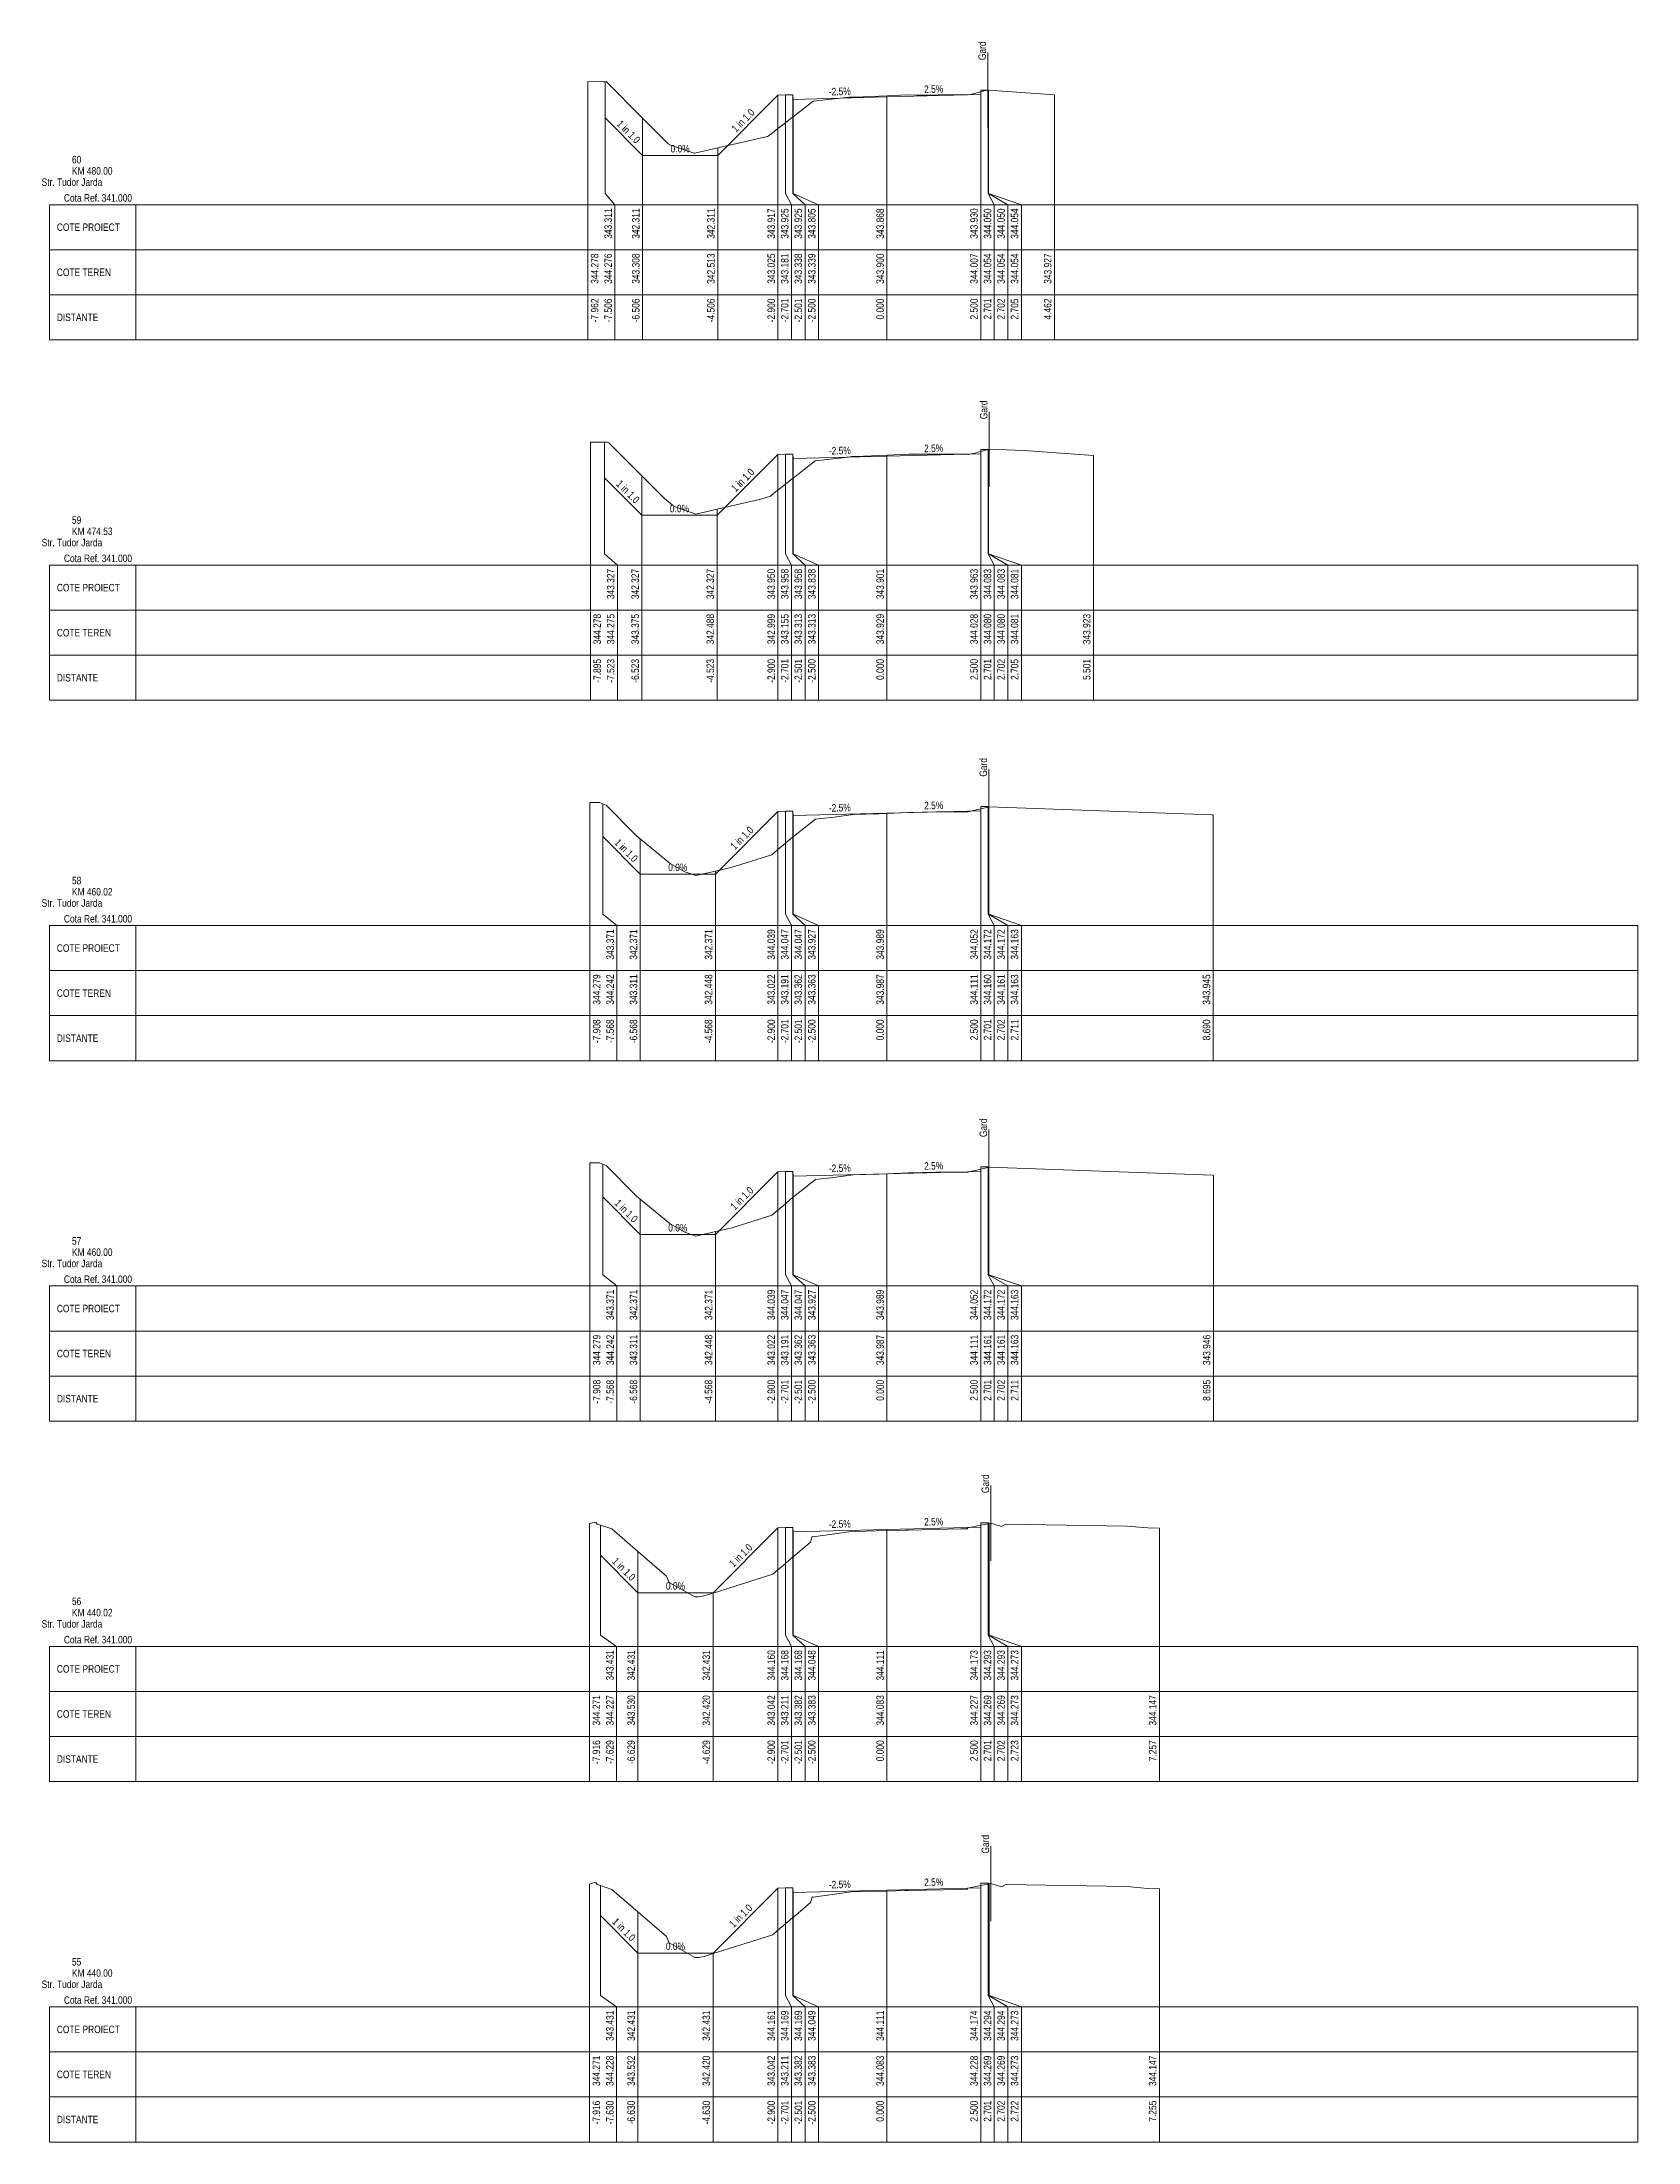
# Model space of a CAD drawing. Extents: x 1 to 634, y 0 to 594.
# Drawn here: x 0.5 to 43, y 519.4 to 575.3 of the extents above; entities that cross this region are included whole.
import ezdxf
from ezdxf.enums import TextEntityAlignment as Align

# ---------------------------------------------------------------- set-up
doc = ezdxf.new("R2010")
doc.units = 0
doc.header["$MEASUREMENT"] = 0
doc.layers.add('ARD-No Plot', color=1, linetype='Continuous', lineweight=0, plot=False)
for name, color, linetype, lineweight in [('DESIGN-TEXT', 7, 'Continuous', 0), ('EXISTING-TEXT', 7, 'Continuous', 0), ('LINES', 7, 'Continuous', 0), ('Text', 7, 'Continuous', 0), ('X-RL', 7, 'Continuous', 0), ('XPLOT-DESIGN', 5, 'Continuous', 0), ('XPLOT-EXISTING', 3, 'Continuous', 0), ('XPLOT-GRADE', 7, 'Continuous', 0), ('XPLOT-KM', 7, 'Continuous', 0), ('XPLOT-TITLE', 7, 'Continuous', 0)]:
    doc.layers.add(name, color=color, linetype=linetype, lineweight=lineweight)
doc.styles.add('$0$$0$Arial', font='arial.ttf', dxfattribs={"width": 0.8})

msp = doc.modelspace()

# ---------------------------------------------------------------- texts
at = {"layer": 'ARD-No Plot', "style": '$0$$0$Arial', "width": 0.8}
for p in [(1.3, 571.5), (1.3, 561.9), (1.3, 552.3), (1.3, 542.7), (1.3, 533.1), (1.3, 523.5)]:
    msp.add_text('Str. Tudor Jarda', height=0.2, dxfattribs=at).set_placement(p, align=Align.CENTER)
at = {"layer": 'DESIGN-TEXT', "style": '$0$$0$Arial', "width": 0.8}
for s, p in [('343.311', (15.678, 570.9)), ('342.311', (16.414, 570.9)), ('342.311', (18.414, 570.9)), ('343.917', (20.02, 570.9)), ('343.925', (20.38, 570.9)), ('343.925', (20.74, 570.9)), ('343.805', (21.1, 570.9)), ('343.868', (22.92, 570.9)), ('343.930', (25.42, 570.9)), ('344.050', (25.78, 570.9)), ('344.050', (26.14, 570.9)), ('344.054', (26.5, 570.9)), ('343.327', (15.745, 561.3)), ('342.327', (16.397, 561.3)), ('342.327', (18.397, 561.3)), ('343.950', (20.02, 561.3)), ('343.958', (20.38, 561.3)), ('343.958', (20.74, 561.3)), ('343.838', (21.1, 561.3)), ('343.901', (22.92, 561.3)), ('343.963', (25.42, 561.3)), ('344.083', (25.78, 561.3)), ('344.083', (26.14, 561.3)), ('344.081', (26.5, 561.3)), ('343.371', (15.732, 551.7)), ('342.371', (16.352, 551.7)), ('342.371', (18.352, 551.7)), ('344.039', (20.02, 551.7)), ('344.047', (20.38, 551.7)), ('344.047', (20.74, 551.7)), ('343.927', (21.1, 551.7)), ('343.989', (22.92, 551.7)), ('344.052', (25.42, 551.7)), ('344.172', (25.78, 551.7)), ('344.172', (26.14, 551.7)), ('344.163', (26.5, 551.7)), ('343.371', (15.732, 542.1)), ('342.371', (16.352, 542.1)), ('342.371', (18.352, 542.1)), ('344.039', (20.02, 542.1)), ('344.047', (20.38, 542.1)), ('344.047', (20.74, 542.1)), ('343.927', (21.1, 542.1)), ('343.989', (22.92, 542.1)), ('344.052', (25.42, 542.1)), ('344.172', (25.78, 542.1)), ('344.172', (26.14, 542.1)), ('344.163', (26.5, 542.1)), ('343.431', (15.724, 532.5)), ('342.431', (16.291, 532.5)), ('342.431', (18.291, 532.5)), ('344.160', (20.02, 532.5)), ('344.168', (20.38, 532.5)), ('344.168', (20.74, 532.5)), ('344.048', (21.1, 532.5)), ('344.111', (22.92, 532.5)), ('344.173', (25.42, 532.5)), ('344.293', (25.78, 532.5)), ('344.293', (26.14, 532.5)), ('344.273', (26.5, 532.5)), ('343.431', (15.724, 522.9)), ('342.431', (16.29, 522.9)), ('342.431', (18.29, 522.9)), ('344.161', (20.02, 522.9)), ('344.169', (20.38, 522.9)), ('344.169', (20.74, 522.9)), ('344.049', (21.1, 522.9)), ('344.111', (22.92, 522.9)), ('344.174', (25.42, 522.9)), ('344.294', (25.78, 522.9)), ('344.294', (26.14, 522.9)), ('344.273', (26.5, 522.9))]:
    msp.add_text(s, height=0.2, rotation=90, dxfattribs=at).set_placement(p, align=Align.RIGHT)
at = {"layer": 'EXISTING-TEXT', "style": '$0$$0$Arial', "width": 0.8}
for s, p in [('344.278', (15.318, 569.7)), ('344.276', (15.678, 569.7)), ('343.308', (16.414, 569.7)), ('342.513', (18.414, 569.7)), ('343.025', (20.02, 569.7)), ('343.181', (20.38, 569.7)), ('343.338', (20.74, 569.7)), ('343.339', (21.1, 569.7)), ('343.900', (22.92, 569.7)), ('343.900', (22.92, 569.7)), ('344.007', (25.42, 569.7)), ('344.054', (25.78, 569.7)), ('344.054', (26.14, 569.7)), ('344.054', (26.5, 569.7)), ('343.927', (27.382, 569.7)), ('344.278', (15.385, 560.1)), ('344.275', (15.745, 560.1)), ('343.375', (16.397, 560.1)), ('342.488', (18.397, 560.1)), ('342.999', (20.02, 560.1)), ('343.155', (20.38, 560.1)), ('343.313', (20.74, 560.1)), ('343.313', (21.1, 560.1)), ('343.929', (22.92, 560.1)), ('343.929', (22.92, 560.1)), ('344.028', (25.42, 560.1)), ('344.080', (25.78, 560.1)), ('344.080', (26.14, 560.1)), ('344.081', (26.5, 560.1)), ('343.923', (28.421, 560.1)), ('344.279', (15.372, 550.5)), ('344.242', (15.732, 550.5)), ('343.311', (16.352, 550.5)), ('342.448', (18.352, 550.5)), ('343.022', (20.02, 550.5)), ('343.191', (20.38, 550.5)), ('343.362', (20.74, 550.5)), ('343.363', (21.1, 550.5)), ('343.987', (22.92, 550.5)), ('343.987', (22.92, 550.5)), ('344.111', (25.42, 550.5)), ('344.160', (25.78, 550.5)), ('344.161', (26.14, 550.5)), ('344.163', (26.5, 550.5)), ('343.945', (31.61, 550.5)), ('344.279', (15.372, 540.9)), ('344.242', (15.732, 540.9)), ('343.311', (16.352, 540.9)), ('342.448', (18.352, 540.9)), ('343.022', (20.02, 540.9)), ('343.191', (20.38, 540.9)), ('343.362', (20.74, 540.9)), ('343.363', (21.1, 540.9)), ('343.987', (22.92, 540.9)), ('343.987', (22.92, 540.9)), ('344.111', (25.42, 540.9)), ('344.161', (25.78, 540.9)), ('344.161', (26.14, 540.9)), ('344.163', (26.5, 540.9)), ('343.946', (31.615, 540.9)), ('344.271', (15.364, 531.3)), ('344.227', (15.724, 531.3)), ('343.530', (16.291, 531.3)), ('342.420', (18.291, 531.3)), ('343.042', (20.02, 531.3)), ('343.211', (20.38, 531.3)), ('343.382', (20.74, 531.3)), ('343.383', (21.1, 531.3)), ('344.083', (22.92, 531.3)), ('344.083', (22.92, 531.3)), ('344.227', (25.42, 531.3)), ('344.269', (25.78, 531.3)), ('344.269', (26.14, 531.3)), ('344.273', (26.5, 531.3)), ('344.147', (30.177, 531.3)), ('344.271', (15.364, 521.7)), ('344.228', (15.724, 521.7)), ('343.532', (16.29, 521.7)), ('342.420', (18.29, 521.7)), ('343.042', (20.02, 521.7)), ('343.211', (20.38, 521.7)), ('343.382', (20.74, 521.7)), ('343.383', (21.1, 521.7)), ('344.083', (22.92, 521.7)), ('344.083', (22.92, 521.7)), ('344.228', (25.42, 521.7)), ('344.269', (25.78, 521.7)), ('344.269', (26.14, 521.7)), ('344.273', (26.5, 521.7)), ('344.147', (30.175, 521.7))]:
    msp.add_text(s, height=0.2, rotation=90, dxfattribs=at).set_placement(p, align=Align.RIGHT)
at = {"layer": 'Text', "style": '$0$$0$Arial', "width": 0.8}
for p in [(25.637, 574.85), (25.677, 565.286), (25.667, 555.764), (25.667, 546.165), (25.721, 536.683), (25.721, 527.083)]:
    msp.add_text('Gard', height=0.2, rotation=90, dxfattribs=at).set_placement(p)
for s, p in [('-7.962', (15.318, 568.5)), ('-7.962', (15.318, 568.5)), ('-7.506', (15.678, 568.5)), ('-7.506', (15.678, 568.5)), ('-7.506', (15.678, 568.5)), ('-6.506', (16.414, 568.5)), ('-6.506', (16.414, 568.5)), ('-6.506', (16.414, 568.5)), ('-4.506', (18.414, 568.5)), ('-4.506', (18.414, 568.5)), ('-4.506', (18.414, 568.5)), ('-2.900', (20.02, 568.5)), ('-2.900', (20.02, 568.5)), ('-2.900', (20.02, 568.5)), ('-2.701', (20.38, 568.5)), ('-2.701', (20.38, 568.5)), ('-2.701', (20.38, 568.5)), ('-2.501', (20.74, 568.5)), ('-2.501', (20.74, 568.5)), ('-2.501', (20.74, 568.5)), ('-2.500', (21.1, 568.5)), ('-2.500', (21.1, 568.5)), ('-2.500', (21.1, 568.5)), ('0.000', (22.92, 568.5)), ('0.000', (22.92, 568.5)), ('0.000', (22.92, 568.5)), ('2.500', (25.42, 568.5)), ('2.500', (25.42, 568.5)), ('2.500', (25.42, 568.5)), ('2.701', (25.78, 568.5)), ('2.701', (25.78, 568.5)), ('2.701', (25.78, 568.5)), ('2.702', (26.14, 568.5)), ('2.702', (26.14, 568.5)), ('2.702', (26.14, 568.5)), ('2.705', (26.5, 568.5)), ('2.705', (26.5, 568.5)), ('2.705', (26.5, 568.5)), ('4.462', (27.382, 568.5)), ('4.462', (27.382, 568.5)), ('-7.895', (15.385, 558.9)), ('-7.895', (15.385, 558.9)), ('-7.523', (15.745, 558.9)), ('-7.523', (15.745, 558.9)), ('-7.523', (15.745, 558.9)), ('-6.523', (16.397, 558.9)), ('-6.523', (16.397, 558.9)), ('-6.523', (16.397, 558.9)), ('-4.523', (18.397, 558.9)), ('-4.523', (18.397, 558.9)), ('-4.523', (18.397, 558.9)), ('-2.900', (20.02, 558.9)), ('-2.900', (20.02, 558.9)), ('-2.900', (20.02, 558.9)), ('-2.701', (20.38, 558.9)), ('-2.701', (20.38, 558.9)), ('-2.701', (20.38, 558.9)), ('-2.501', (20.74, 558.9)), ('-2.501', (20.74, 558.9)), ('-2.501', (20.74, 558.9)), ('-2.500', (21.1, 558.9)), ('-2.500', (21.1, 558.9)), ('-2.500', (21.1, 558.9)), ('0.000', (22.92, 558.9)), ('0.000', (22.92, 558.9)), ('0.000', (22.92, 558.9)), ('2.500', (25.42, 558.9)), ('2.500', (25.42, 558.9)), ('2.500', (25.42, 558.9)), ('2.701', (25.78, 558.9)), ('2.701', (25.78, 558.9)), ('2.701', (25.78, 558.9)), ('2.702', (26.14, 558.9)), ('2.702', (26.14, 558.9)), ('2.702', (26.14, 558.9)), ('2.705', (26.5, 558.9)), ('2.705', (26.5, 558.9)), ('2.705', (26.5, 558.9)), ('5.501', (28.421, 558.9)), ('5.501', (28.421, 558.9)), ('-7.908', (15.372, 549.3)), ('-7.908', (15.372, 549.3)), ('-7.568', (15.732, 549.3)), ('-7.568', (15.732, 549.3)), ('-7.568', (15.732, 549.3)), ('-6.568', (16.352, 549.3)), ('-6.568', (16.352, 549.3)), ('-6.568', (16.352, 549.3)), ('-4.568', (18.352, 549.3)), ('-4.568', (18.352, 549.3)), ('-4.568', (18.352, 549.3)), ('-2.900', (20.02, 549.3)), ('-2.900', (20.02, 549.3)), ('-2.900', (20.02, 549.3)), ('-2.701', (20.38, 549.3)), ('-2.701', (20.38, 549.3)), ('-2.701', (20.38, 549.3)), ('-2.501', (20.74, 549.3)), ('-2.501', (20.74, 549.3)), ('-2.501', (20.74, 549.3)), ('-2.500', (21.1, 549.3)), ('-2.500', (21.1, 549.3)), ('-2.500', (21.1, 549.3)), ('0.000', (22.92, 549.3)), ('0.000', (22.92, 549.3)), ('0.000', (22.92, 549.3)), ('2.500', (25.42, 549.3)), ('2.500', (25.42, 549.3)), ('2.500', (25.42, 549.3)), ('2.701', (25.78, 549.3)), ('2.701', (25.78, 549.3)), ('2.701', (25.78, 549.3)), ('2.702', (26.14, 549.3)), ('2.702', (26.14, 549.3)), ('2.702', (26.14, 549.3)), ('2.711', (26.5, 549.3)), ('2.711', (26.5, 549.3)), ('2.711', (26.5, 549.3)), ('8.690', (31.61, 549.3)), ('8.690', (31.61, 549.3)), ('-7.908', (15.372, 539.7)), ('-7.908', (15.372, 539.7)), ('-7.568', (15.732, 539.7)), ('-7.568', (15.732, 539.7)), ('-7.568', (15.732, 539.7)), ('-6.568', (16.352, 539.7)), ('-6.568', (16.352, 539.7)), ('-6.568', (16.352, 539.7)), ('-4.568', (18.352, 539.7)), ('-4.568', (18.352, 539.7)), ('-4.568', (18.352, 539.7)), ('-2.900', (20.02, 539.7)), ('-2.900', (20.02, 539.7)), ('-2.900', (20.02, 539.7)), ('-2.701', (20.38, 539.7)), ('-2.701', (20.38, 539.7)), ('-2.701', (20.38, 539.7)), ('-2.501', (20.74, 539.7)), ('-2.501', (20.74, 539.7)), ('-2.501', (20.74, 539.7)), ('-2.500', (21.1, 539.7)), ('-2.500', (21.1, 539.7)), ('-2.500', (21.1, 539.7)), ('0.000', (22.92, 539.7)), ('0.000', (22.92, 539.7)), ('0.000', (22.92, 539.7)), ('2.500', (25.42, 539.7)), ('2.500', (25.42, 539.7)), ('2.500', (25.42, 539.7)), ('2.701', (25.78, 539.7)), ('2.701', (25.78, 539.7)), ('2.701', (25.78, 539.7)), ('2.702', (26.14, 539.7)), ('2.702', (26.14, 539.7)), ('2.702', (26.14, 539.7)), ('2.711', (26.5, 539.7)), ('2.711', (26.5, 539.7)), ('2.711', (26.5, 539.7)), ('8.695', (31.615, 539.7)), ('8.695', (31.615, 539.7)), ('-7.916', (15.364, 530.1)), ('-7.916', (15.364, 530.1)), ('-7.629', (15.724, 530.1)), ('-7.629', (15.724, 530.1)), ('-7.629', (15.724, 530.1)), ('-6.629', (16.291, 530.1)), ('-6.629', (16.291, 530.1)), ('-6.629', (16.291, 530.1)), ('-4.629', (18.291, 530.1)), ('-4.629', (18.291, 530.1)), ('-4.629', (18.291, 530.1)), ('-2.900', (20.02, 530.1)), ('-2.900', (20.02, 530.1)), ('-2.900', (20.02, 530.1)), ('-2.701', (20.38, 530.1)), ('-2.701', (20.38, 530.1)), ('-2.701', (20.38, 530.1)), ('-2.501', (20.74, 530.1)), ('-2.501', (20.74, 530.1)), ('-2.501', (20.74, 530.1)), ('-2.500', (21.1, 530.1)), ('-2.500', (21.1, 530.1)), ('-2.500', (21.1, 530.1)), ('0.000', (22.92, 530.1)), ('0.000', (22.92, 530.1)), ('0.000', (22.92, 530.1)), ('2.500', (25.42, 530.1)), ('2.500', (25.42, 530.1)), ('2.500', (25.42, 530.1)), ('2.701', (25.78, 530.1)), ('2.701', (25.78, 530.1)), ('2.701', (25.78, 530.1)), ('2.702', (26.14, 530.1)), ('2.702', (26.14, 530.1)), ('2.702', (26.14, 530.1)), ('2.723', (26.5, 530.1)), ('2.723', (26.5, 530.1)), ('2.723', (26.5, 530.1)), ('7.257', (30.177, 530.1)), ('7.257', (30.177, 530.1)), ('-7.916', (15.364, 520.5)), ('-7.916', (15.364, 520.5)), ('-7.630', (15.724, 520.5)), ('-7.630', (15.724, 520.5)), ('-7.630', (15.724, 520.5)), ('-6.630', (16.29, 520.5)), ('-6.630', (16.29, 520.5)), ('-6.630', (16.29, 520.5)), ('-4.630', (18.29, 520.5)), ('-4.630', (18.29, 520.5)), ('-4.630', (18.29, 520.5)), ('-2.900', (20.02, 520.5)), ('-2.900', (20.02, 520.5)), ('-2.900', (20.02, 520.5)), ('-2.701', (20.38, 520.5)), ('-2.701', (20.38, 520.5)), ('-2.701', (20.38, 520.5)), ('-2.501', (20.74, 520.5)), ('-2.501', (20.74, 520.5)), ('-2.501', (20.74, 520.5)), ('-2.500', (21.1, 520.5)), ('-2.500', (21.1, 520.5)), ('-2.500', (21.1, 520.5)), ('0.000', (22.92, 520.5)), ('0.000', (22.92, 520.5)), ('0.000', (22.92, 520.5)), ('2.500', (25.42, 520.5)), ('2.500', (25.42, 520.5)), ('2.500', (25.42, 520.5)), ('2.701', (25.78, 520.5)), ('2.701', (25.78, 520.5)), ('2.701', (25.78, 520.5)), ('2.702', (26.14, 520.5)), ('2.702', (26.14, 520.5)), ('2.702', (26.14, 520.5)), ('2.722', (26.5, 520.5)), ('2.722', (26.5, 520.5)), ('2.722', (26.5, 520.5)), ('7.255', (30.175, 520.5)), ('7.255', (30.175, 520.5))]:
    msp.add_text(s, height=0.2, rotation=90, dxfattribs=at).set_placement(p, align=Align.RIGHT)
at = {"layer": 'X-RL', "style": '$0$$0$Arial', "width": 0.8}
for p in [(2.9, 571.08), (2.9, 561.48), (2.9, 551.88), (2.9, 542.28), (2.9, 532.68), (2.9, 523.08)]:
    msp.add_text('Cota Ref. 341.000', height=0.2, dxfattribs=at).set_placement(p, align=Align.RIGHT)
at = {"layer": 'XPLOT-GRADE', "style": '$0$$0$Arial', "width": 0.8}
for s, rotation, p in [('-2.5%', 1.4321, (21.748, 573.916)), ('2.5%', 1.4321, (24.248, 573.979)), ('1 in 1.0', 45, (19.24, 573.171)), ('1 in 1.0', 315, (16.05, 572.868)), ('0.0%', 0, (17.494, 572.391)), ('-2.5%', 1.4321, (21.748, 564.35)), ('2.5%', 1.4321, (24.248, 564.412)), ('1 in 1.0', 45, (19.232, 563.596)), ('1 in 1.0', 315, (16.034, 563.284)), ('0.0%', 0, (17.477, 562.807)), ('-2.5%', 1.4321, (21.748, 554.838)), ('2.5%', 1.4321, (24.248, 554.9)), ('1 in 1.0', 45, (19.21, 554.061)), ('1 in 1.0', 315, (15.989, 553.728)), ('0.0%', 0, (17.432, 553.251)), ('-2.5%', 1.4321, (21.748, 545.238)), ('2.5%', 1.4321, (24.248, 545.301)), ('1 in 1.0', 45, (19.21, 544.462)), ('1 in 1.0', 315, (15.989, 544.128)), ('0.0%', 0, (17.432, 543.651)), ('-2.5%', 1.4321, (21.748, 535.76)), ('2.5%', 1.4321, (24.248, 535.822)), ('1 in 1.0', 45, (19.179, 534.952)), ('1 in 1.0', 315, (15.927, 534.588)), ('0.0%', 0, (17.371, 534.111)), ('-2.5%', 1.4321, (21.748, 526.16)), ('2.5%', 1.4321, (24.248, 526.222)), ('1 in 1.0', 315, (15.927, 524.988)), ('1 in 1.0', 45, (19.179, 525.352)), ('0.0%', 0, (17.37, 524.511))]:
    msp.add_text(s, height=0.2, rotation=rotation, dxfattribs=at).set_placement(p, align=Align.CENTER)
at = {"layer": 'XPLOT-KM', "style": '$0$$0$Arial', "width": 0.8}
for s, p in [('60', (1.3, 572.1)), ('KM 480.00', (1.3, 571.8)), ('59', (1.3, 562.5)), ('KM 474.53', (1.3, 562.2)), ('58', (1.3, 552.9)), ('KM 460.02', (1.3, 552.6)), ('57', (1.3, 543.3)), ('KM 460.00', (1.3, 543)), ('56', (1.3, 533.7)), ('KM 440.02', (1.3, 533.4)), ('55', (1.3, 524.1)), ('KM 440.00', (1.3, 523.8))]:
    msp.add_text(s, height=0.2, dxfattribs=at).set_placement(p)
at = {"layer": 'XPLOT-TITLE', "style": '$0$$0$Arial', "width": 0.8}
for s, p in [('COTE PROIECT', (0.898, 570.3)), ('COTE TEREN', (0.898, 569.1)), ('DISTANTE', (0.898, 567.9)), ('COTE PROIECT', (0.898, 560.7)), ('COTE TEREN', (0.898, 559.5)), ('DISTANTE', (0.898, 558.3)), ('COTE PROIECT', (0.898, 551.1)), ('COTE TEREN', (0.898, 549.9)), ('DISTANTE', (0.898, 548.7)), ('COTE PROIECT', (0.898, 541.5)), ('COTE TEREN', (0.898, 540.3)), ('DISTANTE', (0.898, 539.1)), ('COTE PROIECT', (0.898, 531.9)), ('COTE TEREN', (0.898, 530.7)), ('DISTANTE', (0.898, 529.5)), ('COTE PROIECT', (0.898, 522.3)), ('COTE TEREN', (0.898, 521.1)), ('DISTANTE', (0.898, 519.9))]:
    msp.add_text(s, height=0.2, dxfattribs=at).set_placement(p)

# ---------------------------------------------------------------- linework, layer by layer
at = {"layer": 'LINES'}
for p, q in [((25.687, 575.05), (25.687, 573.05)), ((15.038, 571.3), (15.038, 574.278)), ((15.038, 571.3), (15.038, 574.278)), ((15.494, 571.3), (15.494, 574.276)), ((15.494, 571.3), (15.494, 574.276)), ((15.494, 571.3), (15.494, 574.276)), ((20.1, 571.3), (20.1, 573.917)), ((20.1, 571.3), (20.1, 573.917)), ((20.1, 571.3), (20.1, 573.917)), ((20.299, 571.3), (20.299, 573.925)), ((20.299, 571.3), (20.299, 573.925)), ((20.299, 571.3), (20.299, 573.925)), ((20.499, 571.3), (20.499, 573.925)), ((20.499, 571.3), (20.499, 573.925)), ((20.499, 571.3), (20.499, 573.925)), ((23, 571.3), (23, 573.9)), ((23, 571.3), (23, 573.9)), ((23, 571.3), (23, 573.9)), ((25.5, 571.3), (25.5, 574.007)), ((25.5, 571.3), (25.5, 574.007)), ((25.5, 571.3), (25.5, 574.007)), ((25.701, 571.3), (25.701, 574.054)), ((25.701, 571.3), (25.701, 574.054)), ((25.701, 571.3), (25.701, 574.054)), ((25.702, 571.3), (25.702, 574.054)), ((25.702, 571.3), (25.702, 574.054)), ((25.702, 571.3), (25.702, 574.054)), ((25.705, 571.3), (25.705, 574.054)), ((25.705, 571.3), (25.705, 574.054)), ((25.705, 571.3), (25.705, 574.054)), ((27.462, 571.3), (27.462, 573.927)), ((27.462, 571.3), (27.462, 573.927)), ((20.5, 571.3), (20.5, 573.805)), ((20.5, 571.3), (20.5, 573.805)), ((20.5, 571.3), (20.5, 573.805)), ((16.494, 571.3), (16.494, 573.308)), ((16.494, 571.3), (16.494, 573.308)), ((16.494, 571.3), (16.494, 573.308)), ((18.494, 571.3), (18.494, 572.513)), ((18.494, 571.3), (18.494, 572.513)), ((18.494, 571.3), (18.494, 572.513)), ((15.038, 571), (15.038, 571.3)), ((15.038, 571), (15.038, 571.3)), ((15.758, 571), (15.494, 571.3)), ((15.758, 571), (15.494, 571.3)), ((15.758, 571), (15.494, 571.3)), ((16.494, 571), (16.494, 571.3)), ((16.494, 571), (16.494, 571.3)), ((16.494, 571), (16.494, 571.3)), ((18.494, 571), (18.494, 571.3)), ((18.494, 571), (18.494, 571.3)), ((18.494, 571), (18.494, 571.3)), ((20.1, 571), (20.1, 571.3)), ((20.1, 571), (20.1, 571.3)), ((20.1, 571), (20.1, 571.3)), ((20.46, 571), (20.299, 571.3)), ((20.46, 571), (20.299, 571.3)), ((20.46, 571), (20.299, 571.3)), ((20.82, 571), (20.499, 571.3)), ((20.82, 571), (20.499, 571.3)), ((20.82, 571), (20.499, 571.3)), ((21.18, 571), (20.5, 571.3)), ((21.18, 571), (20.5, 571.3)), ((21.18, 571), (20.5, 571.3)), ((23, 571), (23, 571.3)), ((23, 571), (23, 571.3)), ((23, 571), (23, 571.3)), ((25.5, 571), (25.5, 571.3)), ((25.5, 571), (25.5, 571.3)), ((25.5, 571), (25.5, 571.3)), ((25.86, 571), (25.701, 571.3)), ((25.86, 571), (25.701, 571.3)), ((25.86, 571), (25.701, 571.3)), ((26.22, 571), (25.702, 571.3)), ((26.22, 571), (25.702, 571.3)), ((26.22, 571), (25.702, 571.3)), ((26.58, 571), (25.705, 571.3)), ((26.58, 571), (25.705, 571.3)), ((26.58, 571), (25.705, 571.3)), ((27.462, 571), (27.462, 571.3)), ((27.462, 571), (27.462, 571.3)), ((0.698, 569.8), (0.698, 571)), ((0.698, 571), (3, 571)), ((3, 567.4), (3, 571)), ((3, 571), (43, 571)), ((15.038, 567.4), (15.038, 571)), ((15.038, 567.4), (15.038, 571)), ((15.758, 567.4), (15.758, 571)), ((15.758, 567.4), (15.758, 571)), ((15.758, 567.4), (15.758, 571)), ((16.494, 567.4), (16.494, 571)), ((16.494, 567.4), (16.494, 571)), ((16.494, 567.4), (16.494, 571)), ((18.494, 567.4), (18.494, 571)), ((18.494, 567.4), (18.494, 571)), ((18.494, 567.4), (18.494, 571)), ((20.1, 567.4), (20.1, 571)), ((20.1, 567.4), (20.1, 571)), ((20.1, 567.4), (20.1, 571)), ((20.46, 567.4), (20.46, 571)), ((20.46, 567.4), (20.46, 571)), ((20.46, 567.4), (20.46, 571)), ((20.82, 567.4), (20.82, 571)), ((20.82, 567.4), (20.82, 571)), ((20.82, 567.4), (20.82, 571)), ((21.18, 567.4), (21.18, 571)), ((21.18, 567.4), (21.18, 571)), ((21.18, 567.4), (21.18, 571)), ((23, 567.4), (23, 571)), ((23, 567.4), (23, 571)), ((23, 567.4), (23, 571)), ((25.5, 567.4), (25.5, 571)), ((25.5, 567.4), (25.5, 571)), ((25.5, 567.4), (25.5, 571)), ((25.86, 567.4), (25.86, 571)), ((25.86, 567.4), (25.86, 571)), ((25.86, 567.4), (25.86, 571)), ((26.22, 567.4), (26.22, 571)), ((26.22, 567.4), (26.22, 571)), ((26.22, 567.4), (26.22, 571)), ((26.58, 567.4), (26.58, 571)), ((26.58, 567.4), (26.58, 571)), ((26.58, 567.4), (26.58, 571)), ((27.462, 567.4), (27.462, 571)), ((27.462, 567.4), (27.462, 571)), ((43, 567.4), (43, 571)), ((0.698, 568.6), (0.698, 569.8)), ((0.698, 569.8), (3, 569.8)), ((3, 569.8), (0.698, 569.8)), ((3, 569.8), (43, 569.8)), ((0.698, 567.4), (0.698, 568.6)), ((0.698, 568.6), (3, 568.6)), ((3, 568.6), (0.698, 568.6)), ((3, 568.6), (43, 568.6)), ((3, 567.4), (0.698, 567.4)), ((3, 567.4), (43, 567.4)), ((25.727, 565.486), (25.727, 563.486)), ((15.105, 561.7), (15.105, 564.678)), ((15.105, 561.7), (15.105, 564.678)), ((15.477, 561.7), (15.477, 564.675)), ((15.477, 561.7), (15.477, 564.675)), ((15.477, 561.7), (15.477, 564.675)), ((25.5, 561.7), (25.5, 564.428)), ((25.5, 561.7), (25.5, 564.428)), ((25.5, 561.7), (25.5, 564.428)), ((25.701, 561.7), (25.701, 564.483)), ((25.701, 561.7), (25.701, 564.483)), ((25.701, 561.7), (25.701, 564.483)), ((25.702, 561.7), (25.702, 564.483)), ((25.702, 561.7), (25.702, 564.483)), ((25.702, 561.7), (25.702, 564.483)), ((25.705, 561.7), (25.705, 564.481)), ((25.705, 561.7), (25.705, 564.481)), ((25.705, 561.7), (25.705, 564.481)), ((20.1, 561.7), (20.1, 564.35)), ((20.1, 561.7), (20.1, 564.35)), ((20.1, 561.7), (20.1, 564.35)), ((20.299, 561.7), (20.299, 564.358)), ((20.299, 561.7), (20.299, 564.358)), ((20.299, 561.7), (20.299, 564.358)), ((20.499, 561.7), (20.499, 564.358)), ((20.499, 561.7), (20.499, 564.358)), ((20.499, 561.7), (20.499, 564.358)), ((20.5, 561.7), (20.5, 564.238)), ((20.5, 561.7), (20.5, 564.238)), ((20.5, 561.7), (20.5, 564.238)), ((23, 561.7), (23, 564.329)), ((23, 561.7), (23, 564.329)), ((23, 561.7), (23, 564.329)), ((28.501, 561.7), (28.501, 564.323)), ((28.501, 561.7), (28.501, 564.323)), ((16.477, 561.7), (16.477, 563.775)), ((16.477, 561.7), (16.477, 563.775)), ((16.477, 561.7), (16.477, 563.775)), ((18.477, 561.7), (18.477, 562.888)), ((18.477, 561.7), (18.477, 562.888)), ((18.477, 561.7), (18.477, 562.888)), ((15.105, 561.4), (15.105, 561.7)), ((15.105, 561.4), (15.105, 561.7)), ((15.825, 561.4), (15.477, 561.7)), ((15.825, 561.4), (15.477, 561.7)), ((15.825, 561.4), (15.477, 561.7)), ((16.477, 561.4), (16.477, 561.7)), ((16.477, 561.4), (16.477, 561.7)), ((16.477, 561.4), (16.477, 561.7)), ((18.477, 561.4), (18.477, 561.7)), ((18.477, 561.4), (18.477, 561.7)), ((18.477, 561.4), (18.477, 561.7)), ((20.1, 561.4), (20.1, 561.7)), ((20.1, 561.4), (20.1, 561.7)), ((20.1, 561.4), (20.1, 561.7)), ((20.46, 561.4), (20.299, 561.7)), ((20.46, 561.4), (20.299, 561.7)), ((20.46, 561.4), (20.299, 561.7)), ((20.82, 561.4), (20.499, 561.7)), ((20.82, 561.4), (20.499, 561.7)), ((20.82, 561.4), (20.499, 561.7)), ((21.18, 561.4), (20.5, 561.7)), ((21.18, 561.4), (20.5, 561.7)), ((21.18, 561.4), (20.5, 561.7)), ((23, 561.4), (23, 561.7)), ((23, 561.4), (23, 561.7)), ((23, 561.4), (23, 561.7)), ((25.5, 561.4), (25.5, 561.7)), ((25.5, 561.4), (25.5, 561.7)), ((25.5, 561.4), (25.5, 561.7)), ((25.86, 561.4), (25.701, 561.7)), ((25.86, 561.4), (25.701, 561.7)), ((25.86, 561.4), (25.701, 561.7)), ((26.22, 561.4), (25.702, 561.7)), ((26.22, 561.4), (25.702, 561.7)), ((26.22, 561.4), (25.702, 561.7)), ((26.58, 561.4), (25.705, 561.7)), ((26.58, 561.4), (25.705, 561.7)), ((26.58, 561.4), (25.705, 561.7)), ((28.501, 561.4), (28.501, 561.7)), ((28.501, 561.4), (28.501, 561.7)), ((0.698, 560.2), (0.698, 561.4)), ((0.698, 561.4), (3, 561.4)), ((3, 557.8), (3, 561.4)), ((3, 561.4), (43, 561.4)), ((15.105, 557.8), (15.105, 561.4)), ((15.105, 557.8), (15.105, 561.4)), ((15.825, 557.8), (15.825, 561.4)), ((15.825, 557.8), (15.825, 561.4)), ((15.825, 557.8), (15.825, 561.4)), ((16.477, 557.8), (16.477, 561.4)), ((16.477, 557.8), (16.477, 561.4)), ((16.477, 557.8), (16.477, 561.4)), ((18.477, 557.8), (18.477, 561.4)), ((18.477, 557.8), (18.477, 561.4)), ((18.477, 557.8), (18.477, 561.4)), ((20.1, 557.8), (20.1, 561.4)), ((20.1, 557.8), (20.1, 561.4)), ((20.1, 557.8), (20.1, 561.4)), ((20.46, 557.8), (20.46, 561.4)), ((20.46, 557.8), (20.46, 561.4)), ((20.46, 557.8), (20.46, 561.4)), ((20.82, 557.8), (20.82, 561.4)), ((20.82, 557.8), (20.82, 561.4)), ((20.82, 557.8), (20.82, 561.4)), ((21.18, 557.8), (21.18, 561.4)), ((21.18, 557.8), (21.18, 561.4)), ((21.18, 557.8), (21.18, 561.4)), ((23, 557.8), (23, 561.4)), ((23, 557.8), (23, 561.4)), ((23, 557.8), (23, 561.4)), ((25.5, 557.8), (25.5, 561.4)), ((25.5, 557.8), (25.5, 561.4)), ((25.5, 557.8), (25.5, 561.4)), ((25.86, 557.8), (25.86, 561.4)), ((25.86, 557.8), (25.86, 561.4)), ((25.86, 557.8), (25.86, 561.4)), ((26.22, 557.8), (26.22, 561.4)), ((26.22, 557.8), (26.22, 561.4)), ((26.22, 557.8), (26.22, 561.4)), ((26.58, 557.8), (26.58, 561.4)), ((26.58, 557.8), (26.58, 561.4)), ((26.58, 557.8), (26.58, 561.4)), ((28.501, 557.8), (28.501, 561.4)), ((28.501, 557.8), (28.501, 561.4)), ((43, 557.8), (43, 561.4)), ((0.698, 559), (0.698, 560.2)), ((0.698, 560.2), (3, 560.2)), ((3, 560.2), (0.698, 560.2)), ((3, 560.2), (43, 560.2)), ((0.698, 557.8), (0.698, 559)), ((0.698, 559), (3, 559)), ((3, 559), (0.698, 559)), ((3, 559), (43, 559)), ((3, 557.8), (0.698, 557.8)), ((3, 557.8), (43, 557.8)), ((25.717, 555.964), (25.717, 553.964)), ((15.092, 552.1), (15.092, 555.079)), ((15.092, 552.1), (15.092, 555.079)), ((15.432, 552.1), (15.432, 555.042)), ((15.432, 552.1), (15.432, 555.042)), ((15.432, 552.1), (15.432, 555.042)), ((25.5, 552.1), (25.5, 554.911)), ((25.5, 552.1), (25.5, 554.911)), ((25.5, 552.1), (25.5, 554.911)), ((25.701, 552.1), (25.701, 554.972)), ((25.701, 552.1), (25.701, 554.972)), ((25.701, 552.1), (25.701, 554.972)), ((25.702, 552.1), (25.702, 554.972)), ((25.702, 552.1), (25.702, 554.972)), ((25.702, 552.1), (25.702, 554.972)), ((25.711, 552.1), (25.711, 554.963)), ((25.711, 552.1), (25.711, 554.963)), ((25.711, 552.1), (25.711, 554.963)), ((20.1, 552.1), (20.1, 554.839)), ((20.1, 552.1), (20.1, 554.839)), ((20.1, 552.1), (20.1, 554.839)), ((20.299, 552.1), (20.299, 554.847)), ((20.299, 552.1), (20.299, 554.847)), ((20.299, 552.1), (20.299, 554.847)), ((20.499, 552.1), (20.499, 554.847)), ((20.499, 552.1), (20.499, 554.847)), ((20.499, 552.1), (20.499, 554.847)), ((20.5, 552.1), (20.5, 554.727)), ((20.5, 552.1), (20.5, 554.727)), ((20.5, 552.1), (20.5, 554.727)), ((23, 552.1), (23, 554.789)), ((23, 552.1), (23, 554.789)), ((23, 552.1), (23, 554.789)), ((31.69, 552.1), (31.69, 554.745)), ((31.69, 552.1), (31.69, 554.745)), ((16.432, 552.1), (16.432, 554.111)), ((16.432, 552.1), (16.432, 554.111)), ((16.432, 552.1), (16.432, 554.111)), ((18.432, 552.1), (18.432, 553.248)), ((18.432, 552.1), (18.432, 553.248)), ((18.432, 552.1), (18.432, 553.248)), ((15.092, 551.8), (15.092, 552.1)), ((15.092, 551.8), (15.092, 552.1)), ((15.812, 551.8), (15.432, 552.1)), ((15.812, 551.8), (15.432, 552.1)), ((15.812, 551.8), (15.432, 552.1)), ((16.432, 551.8), (16.432, 552.1)), ((16.432, 551.8), (16.432, 552.1)), ((16.432, 551.8), (16.432, 552.1)), ((18.432, 551.8), (18.432, 552.1)), ((18.432, 551.8), (18.432, 552.1)), ((18.432, 551.8), (18.432, 552.1)), ((20.1, 551.8), (20.1, 552.1)), ((20.1, 551.8), (20.1, 552.1)), ((20.1, 551.8), (20.1, 552.1)), ((20.46, 551.8), (20.299, 552.1)), ((20.46, 551.8), (20.299, 552.1)), ((20.46, 551.8), (20.299, 552.1)), ((20.82, 551.8), (20.499, 552.1)), ((20.82, 551.8), (20.499, 552.1)), ((20.82, 551.8), (20.499, 552.1)), ((21.18, 551.8), (20.5, 552.1)), ((21.18, 551.8), (20.5, 552.1)), ((21.18, 551.8), (20.5, 552.1)), ((23, 551.8), (23, 552.1)), ((23, 551.8), (23, 552.1)), ((23, 551.8), (23, 552.1)), ((25.5, 551.8), (25.5, 552.1)), ((25.5, 551.8), (25.5, 552.1)), ((25.5, 551.8), (25.5, 552.1)), ((25.86, 551.8), (25.701, 552.1)), ((25.86, 551.8), (25.701, 552.1)), ((25.86, 551.8), (25.701, 552.1)), ((26.22, 551.8), (25.702, 552.1)), ((26.22, 551.8), (25.702, 552.1)), ((26.22, 551.8), (25.702, 552.1)), ((26.58, 551.8), (25.711, 552.1)), ((26.58, 551.8), (25.711, 552.1)), ((26.58, 551.8), (25.711, 552.1)), ((31.69, 551.8), (31.69, 552.1)), ((31.69, 551.8), (31.69, 552.1)), ((0.698, 550.6), (0.698, 551.8)), ((0.698, 551.8), (3, 551.8)), ((3, 548.2), (3, 551.8)), ((3, 551.8), (43, 551.8)), ((15.092, 548.2), (15.092, 551.8)), ((15.092, 548.2), (15.092, 551.8)), ((15.812, 548.2), (15.812, 551.8)), ((15.812, 548.2), (15.812, 551.8)), ((15.812, 548.2), (15.812, 551.8)), ((16.432, 548.2), (16.432, 551.8)), ((16.432, 548.2), (16.432, 551.8)), ((16.432, 548.2), (16.432, 551.8)), ((18.432, 548.2), (18.432, 551.8)), ((18.432, 548.2), (18.432, 551.8)), ((18.432, 548.2), (18.432, 551.8)), ((20.1, 548.2), (20.1, 551.8)), ((20.1, 548.2), (20.1, 551.8)), ((20.1, 548.2), (20.1, 551.8)), ((20.46, 548.2), (20.46, 551.8)), ((20.46, 548.2), (20.46, 551.8)), ((20.46, 548.2), (20.46, 551.8)), ((20.82, 548.2), (20.82, 551.8)), ((20.82, 548.2), (20.82, 551.8)), ((20.82, 548.2), (20.82, 551.8)), ((21.18, 548.2), (21.18, 551.8)), ((21.18, 548.2), (21.18, 551.8)), ((21.18, 548.2), (21.18, 551.8)), ((23, 548.2), (23, 551.8)), ((23, 548.2), (23, 551.8)), ((23, 548.2), (23, 551.8)), ((25.5, 548.2), (25.5, 551.8)), ((25.5, 548.2), (25.5, 551.8)), ((25.5, 548.2), (25.5, 551.8)), ((25.86, 548.2), (25.86, 551.8)), ((25.86, 548.2), (25.86, 551.8)), ((25.86, 548.2), (25.86, 551.8)), ((26.22, 548.2), (26.22, 551.8)), ((26.22, 548.2), (26.22, 551.8)), ((26.22, 548.2), (26.22, 551.8)), ((26.58, 548.2), (26.58, 551.8)), ((26.58, 548.2), (26.58, 551.8)), ((26.58, 548.2), (26.58, 551.8)), ((31.69, 548.2), (31.69, 551.8)), ((31.69, 548.2), (31.69, 551.8)), ((43, 548.2), (43, 551.8)), ((0.698, 549.4), (0.698, 550.6)), ((0.698, 550.6), (3, 550.6)), ((3, 550.6), (0.698, 550.6)), ((3, 550.6), (43, 550.6)), ((0.698, 548.2), (0.698, 549.4)), ((0.698, 549.4), (3, 549.4)), ((3, 549.4), (0.698, 549.4)), ((3, 549.4), (43, 549.4)), ((3, 548.2), (0.698, 548.2)), ((3, 548.2), (43, 548.2)), ((25.717, 546.365), (25.717, 544.365)), ((15.092, 542.5), (15.092, 545.479)), ((15.092, 542.5), (15.092, 545.479)), ((15.432, 542.5), (15.432, 545.442)), ((15.432, 542.5), (15.432, 545.442)), ((15.432, 542.5), (15.432, 545.442)), ((25.701, 542.5), (25.701, 545.372)), ((25.701, 542.5), (25.701, 545.372)), ((25.701, 542.5), (25.701, 545.372)), ((25.702, 542.5), (25.702, 545.372)), ((25.702, 542.5), (25.702, 545.372)), ((25.702, 542.5), (25.702, 545.372)), ((25.711, 542.5), (25.711, 545.363)), ((25.711, 542.5), (25.711, 545.363)), ((25.711, 542.5), (25.711, 545.363)), ((20.1, 542.5), (20.1, 545.239)), ((20.1, 542.5), (20.1, 545.239)), ((20.1, 542.5), (20.1, 545.239)), ((20.299, 542.5), (20.299, 545.247)), ((20.299, 542.5), (20.299, 545.247)), ((20.299, 542.5), (20.299, 545.247)), ((20.499, 542.5), (20.499, 545.247)), ((20.499, 542.5), (20.499, 545.247)), ((20.499, 542.5), (20.499, 545.247)), ((20.5, 542.5), (20.5, 545.127)), ((20.5, 542.5), (20.5, 545.127)), ((20.5, 542.5), (20.5, 545.127)), ((23, 542.5), (23, 545.189)), ((23, 542.5), (23, 545.189)), ((23, 542.5), (23, 545.189)), ((25.5, 542.5), (25.5, 545.311)), ((25.5, 542.5), (25.5, 545.311)), ((25.5, 542.5), (25.5, 545.311)), ((31.695, 542.5), (31.695, 545.146)), ((31.695, 542.5), (31.695, 545.146)), ((16.432, 542.5), (16.432, 544.511)), ((16.432, 542.5), (16.432, 544.511)), ((16.432, 542.5), (16.432, 544.511)), ((18.432, 542.5), (18.432, 543.648)), ((18.432, 542.5), (18.432, 543.648)), ((18.432, 542.5), (18.432, 543.648)), ((0.698, 541), (0.698, 542.2)), ((0.698, 542.2), (3, 542.2)), ((3, 538.6), (3, 542.2)), ((3, 542.2), (43, 542.2)), ((15.092, 542.2), (15.092, 542.5)), ((15.092, 542.2), (15.092, 542.5)), ((15.092, 538.6), (15.092, 542.2)), ((15.092, 538.6), (15.092, 542.2)), ((15.812, 542.2), (15.432, 542.5)), ((15.812, 542.2), (15.432, 542.5)), ((15.812, 542.2), (15.432, 542.5)), ((15.812, 538.6), (15.812, 542.2)), ((15.812, 538.6), (15.812, 542.2)), ((15.812, 538.6), (15.812, 542.2)), ((16.432, 542.2), (16.432, 542.5)), ((16.432, 542.2), (16.432, 542.5)), ((16.432, 542.2), (16.432, 542.5)), ((16.432, 538.6), (16.432, 542.2)), ((16.432, 538.6), (16.432, 542.2)), ((16.432, 538.6), (16.432, 542.2)), ((18.432, 542.2), (18.432, 542.5)), ((18.432, 542.2), (18.432, 542.5)), ((18.432, 542.2), (18.432, 542.5)), ((18.432, 538.6), (18.432, 542.2)), ((18.432, 538.6), (18.432, 542.2)), ((18.432, 538.6), (18.432, 542.2)), ((20.1, 542.2), (20.1, 542.5)), ((20.1, 542.2), (20.1, 542.5)), ((20.1, 542.2), (20.1, 542.5)), ((20.1, 538.6), (20.1, 542.2)), ((20.1, 538.6), (20.1, 542.2)), ((20.1, 538.6), (20.1, 542.2)), ((20.46, 542.2), (20.299, 542.5)), ((20.46, 542.2), (20.299, 542.5)), ((20.46, 542.2), (20.299, 542.5)), ((20.46, 538.6), (20.46, 542.2)), ((20.46, 538.6), (20.46, 542.2)), ((20.46, 538.6), (20.46, 542.2)), ((20.82, 542.2), (20.499, 542.5)), ((20.82, 542.2), (20.499, 542.5)), ((20.82, 542.2), (20.499, 542.5)), ((21.18, 542.2), (20.5, 542.5)), ((21.18, 542.2), (20.5, 542.5)), ((21.18, 542.2), (20.5, 542.5)), ((20.82, 538.6), (20.82, 542.2)), ((20.82, 538.6), (20.82, 542.2)), ((20.82, 538.6), (20.82, 542.2)), ((21.18, 538.6), (21.18, 542.2)), ((21.18, 538.6), (21.18, 542.2)), ((21.18, 538.6), (21.18, 542.2)), ((23, 542.2), (23, 542.5)), ((23, 542.2), (23, 542.5)), ((23, 542.2), (23, 542.5)), ((23, 538.6), (23, 542.2)), ((23, 538.6), (23, 542.2)), ((23, 538.6), (23, 542.2)), ((25.5, 542.2), (25.5, 542.5)), ((25.5, 542.2), (25.5, 542.5)), ((25.5, 542.2), (25.5, 542.5)), ((25.5, 538.6), (25.5, 542.2)), ((25.5, 538.6), (25.5, 542.2)), ((25.5, 538.6), (25.5, 542.2)), ((25.86, 542.2), (25.701, 542.5)), ((25.86, 542.2), (25.701, 542.5)), ((25.86, 542.2), (25.701, 542.5)), ((26.22, 542.2), (25.702, 542.5)), ((26.22, 542.2), (25.702, 542.5)), ((26.22, 542.2), (25.702, 542.5)), ((26.58, 542.2), (25.711, 542.5)), ((26.58, 542.2), (25.711, 542.5)), ((26.58, 542.2), (25.711, 542.5)), ((25.86, 538.6), (25.86, 542.2)), ((25.86, 538.6), (25.86, 542.2)), ((25.86, 538.6), (25.86, 542.2)), ((26.22, 538.6), (26.22, 542.2)), ((26.22, 538.6), (26.22, 542.2)), ((26.22, 538.6), (26.22, 542.2)), ((26.58, 538.6), (26.58, 542.2)), ((26.58, 538.6), (26.58, 542.2)), ((26.58, 538.6), (26.58, 542.2)), ((31.695, 542.2), (31.695, 542.5)), ((31.695, 542.2), (31.695, 542.5)), ((31.695, 538.6), (31.695, 542.2)), ((31.695, 538.6), (31.695, 542.2)), ((43, 538.6), (43, 542.2)), ((0.698, 539.8), (0.698, 541)), ((0.698, 541), (3, 541)), ((3, 541), (0.698, 541)), ((3, 541), (43, 541)), ((0.698, 538.6), (0.698, 539.8)), ((0.698, 539.8), (3, 539.8)), ((3, 539.8), (0.698, 539.8)), ((3, 539.8), (43, 539.8)), ((3, 538.6), (0.698, 538.6)), ((3, 538.6), (43, 538.6)), ((25.771, 536.883), (25.771, 534.883)), ((15.084, 532.9), (15.084, 535.871)), ((15.084, 532.9), (15.084, 535.871)), ((25.701, 532.9), (25.701, 535.893)), ((25.701, 532.9), (25.701, 535.893)), ((25.701, 532.9), (25.701, 535.893)), ((25.702, 532.9), (25.702, 535.893)), ((25.702, 532.9), (25.702, 535.893)), ((25.702, 532.9), (25.702, 535.893)), ((25.723, 532.9), (25.723, 535.873)), ((25.723, 532.9), (25.723, 535.873)), ((25.723, 532.9), (25.723, 535.873)), ((15.371, 532.9), (15.371, 535.827)), ((15.371, 532.9), (15.371, 535.827)), ((15.371, 532.9), (15.371, 535.827)), ((20.1, 532.9), (20.1, 535.76)), ((20.1, 532.9), (20.1, 535.76)), ((20.1, 532.9), (20.1, 535.76)), ((20.299, 532.9), (20.299, 535.768)), ((20.299, 532.9), (20.299, 535.768)), ((20.299, 532.9), (20.299, 535.768)), ((20.499, 532.9), (20.499, 535.768)), ((20.499, 532.9), (20.499, 535.768)), ((20.499, 532.9), (20.499, 535.768)), ((20.5, 532.9), (20.5, 535.648)), ((20.5, 532.9), (20.5, 535.648)), ((20.5, 532.9), (20.5, 535.648)), ((23, 532.9), (23, 535.711)), ((23, 532.9), (23, 535.711)), ((23, 532.9), (23, 535.711)), ((25.5, 532.9), (25.5, 535.827)), ((25.5, 532.9), (25.5, 535.827)), ((25.5, 532.9), (25.5, 535.827)), ((30.257, 532.9), (30.257, 535.747)), ((30.257, 532.9), (30.257, 535.747)), ((16.371, 532.9), (16.371, 535.13)), ((16.371, 532.9), (16.371, 535.13)), ((16.371, 532.9), (16.371, 535.13)), ((18.371, 532.9), (18.371, 534.031)), ((18.371, 532.9), (18.371, 534.031)), ((18.371, 532.9), (18.371, 534.031)), ((0.698, 531.4), (0.698, 532.6)), ((0.698, 532.6), (3, 532.6)), ((3, 529), (3, 532.6)), ((3, 532.6), (43, 532.6)), ((15.084, 532.6), (15.084, 532.9)), ((15.084, 532.6), (15.084, 532.9)), ((15.084, 529), (15.084, 532.6)), ((15.084, 529), (15.084, 532.6)), ((15.804, 532.6), (15.371, 532.9)), ((15.804, 532.6), (15.371, 532.9)), ((15.804, 532.6), (15.371, 532.9)), ((15.804, 529), (15.804, 532.6)), ((15.804, 529), (15.804, 532.6)), ((15.804, 529), (15.804, 532.6)), ((16.371, 532.6), (16.371, 532.9)), ((16.371, 532.6), (16.371, 532.9)), ((16.371, 532.6), (16.371, 532.9)), ((16.371, 529), (16.371, 532.6)), ((16.371, 529), (16.371, 532.6)), ((16.371, 529), (16.371, 532.6)), ((18.371, 532.6), (18.371, 532.9)), ((18.371, 532.6), (18.371, 532.9)), ((18.371, 532.6), (18.371, 532.9)), ((18.371, 529), (18.371, 532.6)), ((18.371, 529), (18.371, 532.6)), ((18.371, 529), (18.371, 532.6)), ((20.1, 532.6), (20.1, 532.9)), ((20.1, 532.6), (20.1, 532.9)), ((20.1, 532.6), (20.1, 532.9)), ((20.1, 529), (20.1, 532.6)), ((20.1, 529), (20.1, 532.6)), ((20.1, 529), (20.1, 532.6)), ((20.46, 532.6), (20.299, 532.9)), ((20.46, 532.6), (20.299, 532.9)), ((20.46, 532.6), (20.299, 532.9)), ((20.46, 529), (20.46, 532.6)), ((20.46, 529), (20.46, 532.6)), ((20.46, 529), (20.46, 532.6)), ((20.82, 532.6), (20.499, 532.9)), ((20.82, 532.6), (20.499, 532.9)), ((20.82, 532.6), (20.499, 532.9)), ((21.18, 532.6), (20.5, 532.9)), ((21.18, 532.6), (20.5, 532.9)), ((21.18, 532.6), (20.5, 532.9)), ((20.82, 529), (20.82, 532.6)), ((20.82, 529), (20.82, 532.6)), ((20.82, 529), (20.82, 532.6)), ((21.18, 529), (21.18, 532.6)), ((21.18, 529), (21.18, 532.6)), ((21.18, 529), (21.18, 532.6)), ((23, 532.6), (23, 532.9)), ((23, 532.6), (23, 532.9)), ((23, 532.6), (23, 532.9)), ((23, 529), (23, 532.6)), ((23, 529), (23, 532.6)), ((23, 529), (23, 532.6)), ((25.5, 532.6), (25.5, 532.9)), ((25.5, 532.6), (25.5, 532.9)), ((25.5, 532.6), (25.5, 532.9)), ((25.5, 529), (25.5, 532.6)), ((25.5, 529), (25.5, 532.6)), ((25.5, 529), (25.5, 532.6)), ((25.86, 532.6), (25.701, 532.9)), ((25.86, 532.6), (25.701, 532.9)), ((25.86, 532.6), (25.701, 532.9)), ((26.22, 532.6), (25.702, 532.9)), ((26.22, 532.6), (25.702, 532.9)), ((26.22, 532.6), (25.702, 532.9)), ((26.58, 532.6), (25.723, 532.9)), ((26.58, 532.6), (25.723, 532.9)), ((26.58, 532.6), (25.723, 532.9)), ((25.86, 529), (25.86, 532.6)), ((25.86, 529), (25.86, 532.6)), ((25.86, 529), (25.86, 532.6)), ((26.22, 529), (26.22, 532.6)), ((26.22, 529), (26.22, 532.6)), ((26.22, 529), (26.22, 532.6)), ((26.58, 529), (26.58, 532.6)), ((26.58, 529), (26.58, 532.6)), ((26.58, 529), (26.58, 532.6)), ((30.257, 532.6), (30.257, 532.9)), ((30.257, 532.6), (30.257, 532.9)), ((30.257, 529), (30.257, 532.6)), ((30.257, 529), (30.257, 532.6)), ((43, 529), (43, 532.6)), ((0.698, 530.2), (0.698, 531.4)), ((0.698, 531.4), (3, 531.4)), ((3, 531.4), (0.698, 531.4)), ((3, 531.4), (43, 531.4)), ((0.698, 529), (0.698, 530.2)), ((0.698, 530.2), (3, 530.2)), ((3, 530.2), (0.698, 530.2)), ((3, 530.2), (43, 530.2)), ((3, 529), (0.698, 529)), ((3, 529), (43, 529)), ((25.771, 527.283), (25.771, 525.283)), ((15.084, 523.3), (15.084, 526.271)), ((15.084, 523.3), (15.084, 526.271)), ((15.37, 523.3), (15.37, 526.228)), ((15.37, 523.3), (15.37, 526.228)), ((15.37, 523.3), (15.37, 526.228)), ((20.1, 523.3), (20.1, 526.161)), ((20.1, 523.3), (20.1, 526.161)), ((20.1, 523.3), (20.1, 526.161)), ((20.299, 523.3), (20.299, 526.169)), ((20.299, 523.3), (20.299, 526.169)), ((20.299, 523.3), (20.299, 526.169)), ((20.499, 523.3), (20.499, 526.169)), ((20.499, 523.3), (20.499, 526.169)), ((20.499, 523.3), (20.499, 526.169)), ((20.5, 523.3), (20.5, 526.049)), ((20.5, 523.3), (20.5, 526.049)), ((20.5, 523.3), (20.5, 526.049)), ((23, 523.3), (23, 526.111)), ((23, 523.3), (23, 526.111)), ((23, 523.3), (23, 526.111)), ((25.5, 523.3), (25.5, 526.228)), ((25.5, 523.3), (25.5, 526.228)), ((25.5, 523.3), (25.5, 526.228)), ((25.701, 523.3), (25.701, 526.294)), ((25.701, 523.3), (25.701, 526.294)), ((25.701, 523.3), (25.701, 526.294)), ((25.702, 523.3), (25.702, 526.294)), ((25.702, 523.3), (25.702, 526.294)), ((25.702, 523.3), (25.702, 526.294)), ((25.722, 523.3), (25.722, 526.273)), ((25.722, 523.3), (25.722, 526.273)), ((25.722, 523.3), (25.722, 526.273)), ((30.255, 523.3), (30.255, 526.147)), ((30.255, 523.3), (30.255, 526.147)), ((16.37, 523.3), (16.37, 525.532)), ((16.37, 523.3), (16.37, 525.532)), ((16.37, 523.3), (16.37, 525.532)), ((18.37, 523.3), (18.37, 524.431)), ((18.37, 523.3), (18.37, 524.431)), ((18.37, 523.3), (18.37, 524.431)), ((0.698, 521.8), (0.698, 523)), ((0.698, 523), (3, 523)), ((3, 519.4), (3, 523)), ((3, 523), (43, 523)), ((15.084, 523), (15.084, 523.3)), ((15.084, 523), (15.084, 523.3)), ((15.084, 519.4), (15.084, 523)), ((15.084, 519.4), (15.084, 523)), ((15.804, 523), (15.37, 523.3)), ((15.804, 523), (15.37, 523.3)), ((15.804, 523), (15.37, 523.3)), ((15.804, 519.4), (15.804, 523)), ((15.804, 519.4), (15.804, 523)), ((15.804, 519.4), (15.804, 523)), ((16.37, 523), (16.37, 523.3)), ((16.37, 523), (16.37, 523.3)), ((16.37, 523), (16.37, 523.3)), ((16.37, 519.4), (16.37, 523)), ((16.37, 519.4), (16.37, 523)), ((16.37, 519.4), (16.37, 523)), ((18.37, 523), (18.37, 523.3)), ((18.37, 523), (18.37, 523.3)), ((18.37, 523), (18.37, 523.3)), ((18.37, 519.4), (18.37, 523)), ((18.37, 519.4), (18.37, 523)), ((18.37, 519.4), (18.37, 523)), ((20.1, 523), (20.1, 523.3)), ((20.1, 523), (20.1, 523.3)), ((20.1, 523), (20.1, 523.3)), ((20.1, 519.4), (20.1, 523)), ((20.1, 519.4), (20.1, 523)), ((20.1, 519.4), (20.1, 523)), ((20.46, 523), (20.299, 523.3)), ((20.46, 523), (20.299, 523.3)), ((20.46, 523), (20.299, 523.3)), ((20.46, 519.4), (20.46, 523)), ((20.46, 519.4), (20.46, 523)), ((20.46, 519.4), (20.46, 523)), ((20.82, 523), (20.499, 523.3)), ((20.82, 523), (20.499, 523.3)), ((20.82, 523), (20.499, 523.3)), ((21.18, 523), (20.5, 523.3)), ((21.18, 523), (20.5, 523.3)), ((21.18, 523), (20.5, 523.3)), ((20.82, 519.4), (20.82, 523)), ((20.82, 519.4), (20.82, 523)), ((20.82, 519.4), (20.82, 523)), ((21.18, 519.4), (21.18, 523)), ((21.18, 519.4), (21.18, 523)), ((21.18, 519.4), (21.18, 523)), ((23, 523), (23, 523.3)), ((23, 523), (23, 523.3)), ((23, 523), (23, 523.3)), ((23, 519.4), (23, 523)), ((23, 519.4), (23, 523)), ((23, 519.4), (23, 523)), ((25.5, 523), (25.5, 523.3)), ((25.5, 523), (25.5, 523.3)), ((25.5, 523), (25.5, 523.3)), ((25.5, 519.4), (25.5, 523)), ((25.5, 519.4), (25.5, 523)), ((25.5, 519.4), (25.5, 523)), ((25.86, 523), (25.701, 523.3)), ((25.86, 523), (25.701, 523.3)), ((25.86, 523), (25.701, 523.3)), ((26.22, 523), (25.702, 523.3)), ((26.22, 523), (25.702, 523.3)), ((26.22, 523), (25.702, 523.3)), ((26.58, 523), (25.722, 523.3)), ((26.58, 523), (25.722, 523.3)), ((26.58, 523), (25.722, 523.3)), ((25.86, 519.4), (25.86, 523)), ((25.86, 519.4), (25.86, 523)), ((25.86, 519.4), (25.86, 523)), ((26.22, 519.4), (26.22, 523)), ((26.22, 519.4), (26.22, 523)), ((26.22, 519.4), (26.22, 523)), ((26.58, 519.4), (26.58, 523)), ((26.58, 519.4), (26.58, 523)), ((26.58, 519.4), (26.58, 523)), ((30.255, 523), (30.255, 523.3)), ((30.255, 523), (30.255, 523.3)), ((30.255, 519.4), (30.255, 523)), ((30.255, 519.4), (30.255, 523)), ((43, 519.4), (43, 523)), ((0.698, 520.6), (0.698, 521.8)), ((0.698, 521.8), (3, 521.8)), ((3, 521.8), (0.698, 521.8)), ((3, 521.8), (43, 521.8)), ((0.698, 519.4), (0.698, 520.6)), ((0.698, 520.6), (3, 520.6)), ((3, 520.6), (0.698, 520.6)), ((3, 520.6), (43, 520.6)), ((3, 519.4), (0.698, 519.4)), ((3, 519.4), (43, 519.4))]:
    msp.add_line(p, q, dxfattribs=at)
at = {"layer": 'XPLOT-DESIGN'}
for p, q in [((18.494, 572.311), (20.1, 573.917)), ((20.1, 573.917), (20.299, 573.925)), ((20.299, 573.925), (20.499, 573.925)), ((20.499, 573.925), (20.5, 573.805)), ((23, 573.868), (25.5, 573.93)), ((25.5, 573.93), (25.501, 574.05)), ((25.501, 574.05), (25.701, 574.05)), ((25.701, 574.05), (25.702, 574.05)), ((25.702, 574.05), (25.705, 574.054)), ((15.494, 573.311), (16.494, 572.311)), ((20.5, 573.805), (23, 573.868)), ((16.494, 572.311), (18.494, 572.311)), ((23, 564.301), (25.5, 564.363)), ((25.5, 564.363), (25.501, 564.483)), ((25.501, 564.483), (25.701, 564.483)), ((25.701, 564.483), (25.702, 564.483)), ((25.702, 564.483), (25.705, 564.481)), ((18.477, 562.727), (20.1, 564.35)), ((20.1, 564.35), (20.299, 564.358)), ((20.299, 564.358), (20.499, 564.358)), ((20.499, 564.358), (20.5, 564.238)), ((20.5, 564.238), (23, 564.301)), ((15.477, 563.727), (16.477, 562.727)), ((16.477, 562.727), (18.477, 562.727)), ((23, 554.789), (25.5, 554.852)), ((25.5, 554.852), (25.501, 554.972)), ((25.501, 554.972), (25.701, 554.972)), ((25.701, 554.972), (25.702, 554.972)), ((25.702, 554.972), (25.711, 554.963)), ((18.432, 553.171), (20.1, 554.839)), ((20.1, 554.839), (20.299, 554.847)), ((20.299, 554.847), (20.499, 554.847)), ((20.499, 554.847), (20.5, 554.727)), ((20.5, 554.727), (23, 554.789)), ((15.432, 554.171), (16.432, 553.171)), ((16.432, 553.171), (18.432, 553.171)), ((25.5, 545.252), (25.501, 545.372)), ((25.501, 545.372), (25.701, 545.372)), ((25.701, 545.372), (25.702, 545.372)), ((25.702, 545.372), (25.711, 545.363)), ((18.432, 543.571), (20.1, 545.239)), ((20.1, 545.239), (20.299, 545.247)), ((20.299, 545.247), (20.499, 545.247)), ((20.499, 545.247), (20.5, 545.127)), ((20.5, 545.127), (23, 545.189)), ((23, 545.189), (25.5, 545.252)), ((15.432, 544.571), (16.432, 543.571)), ((16.432, 543.571), (18.432, 543.571)), ((25.5, 535.773), (25.501, 535.893)), ((25.501, 535.893), (25.701, 535.893)), ((25.701, 535.893), (25.702, 535.893)), ((25.702, 535.893), (25.723, 535.873)), ((18.371, 534.031), (20.1, 535.76)), ((20.1, 535.76), (20.299, 535.768)), ((20.299, 535.768), (20.499, 535.768)), ((20.499, 535.768), (20.5, 535.648)), ((20.5, 535.648), (23, 535.711)), ((23, 535.711), (25.5, 535.773)), ((15.371, 535.031), (16.371, 534.031)), ((16.371, 534.031), (18.371, 534.031)), ((18.37, 524.431), (20.1, 526.161)), ((20.1, 526.161), (20.299, 526.169)), ((20.299, 526.169), (20.499, 526.169)), ((20.499, 526.169), (20.5, 526.049)), ((20.5, 526.049), (23, 526.111)), ((23, 526.111), (25.5, 526.174)), ((25.5, 526.174), (25.501, 526.294)), ((25.501, 526.294), (25.701, 526.294)), ((25.701, 526.294), (25.702, 526.294)), ((25.702, 526.294), (25.722, 526.273)), ((15.37, 525.431), (16.37, 524.431)), ((16.37, 524.431), (18.37, 524.431))]:
    msp.add_line(p, q, dxfattribs=at)
at = {"layer": 'XPLOT-EXISTING'}
for p, q in [((15.038, 574.278), (15.454, 574.274)), ((15.454, 574.274), (15.494, 574.276)), ((15.494, 574.276), (15.523, 574.278)), ((15.523, 574.278), (16.494, 573.308)), ((22.152, 573.863), (23, 573.9)), ((23, 573.9), (23.54, 573.925)), ((23, 573.9), (23, 573.9)), ((23.54, 573.925), (23.793, 573.916)), ((23.793, 573.916), (24.349, 573.915)), ((24.349, 573.915), (24.384, 573.933)), ((24.384, 573.933), (25.182, 573.927)), ((25.182, 573.927), (25.259, 573.946)), ((25.259, 573.946), (25.5, 574.007)), ((25.5, 574.007), (25.687, 574.055)), ((25.687, 574.055), (25.701, 574.054)), ((25.701, 574.054), (25.702, 574.054)), ((25.702, 574.054), (25.705, 574.054)), ((25.705, 574.054), (27.462, 573.927)), ((20.299, 573.181), (20.499, 573.338)), ((20.499, 573.338), (20.5, 573.339)), ((20.5, 573.339), (21.035, 573.759)), ((21.035, 573.759), (21.058, 573.76)), ((21.058, 573.76), (21.994, 573.859)), ((21.994, 573.859), (22.152, 573.863)), ((16.494, 573.308), (17.18, 572.623)), ((18.494, 572.513), (19.822, 572.816)), ((19.822, 572.816), (19.864, 572.84)), ((19.864, 572.84), (20.1, 573.025)), ((20.1, 573.025), (20.299, 573.181)), ((17.18, 572.623), (17.258, 572.577)), ((17.258, 572.577), (17.291, 572.571)), ((17.291, 572.571), (17.868, 572.371)), ((17.868, 572.371), (17.888, 572.375)), ((17.888, 572.375), (18.494, 572.513)), ((15.105, 564.678), (15.477, 564.675)), ((15.477, 564.675), (15.559, 564.674)), ((15.559, 564.674), (15.599, 564.658)), ((15.599, 564.658), (16.477, 563.775)), ((25.209, 564.354), (25.296, 564.376)), ((25.296, 564.376), (25.5, 564.428)), ((25.5, 564.428), (25.701, 564.48)), ((25.701, 564.48), (25.702, 564.48)), ((25.702, 564.48), (25.705, 564.481)), ((25.705, 564.481), (25.727, 564.486)), ((25.727, 564.486), (26.646, 564.453)), ((26.646, 564.453), (28.501, 564.323)), ((20.5, 563.713), (21.093, 564.179)), ((21.093, 564.179), (21.973, 564.277)), ((21.973, 564.277), (22.06, 564.289)), ((22.06, 564.289), (22.175, 564.292)), ((22.175, 564.292), (23, 564.329)), ((23, 564.329), (23.577, 564.354)), ((23, 564.329), (23, 564.329)), ((23.577, 564.354), (23.708, 564.357)), ((23.708, 564.357), (25.209, 564.354)), ((16.477, 563.775), (17.076, 563.173)), ((19.904, 563.235), (20.046, 563.356)), ((20.046, 563.356), (20.1, 563.399)), ((20.1, 563.399), (20.299, 563.555)), ((20.299, 563.555), (20.499, 563.713)), ((20.499, 563.713), (20.5, 563.713)), ((17.076, 563.173), (17.294, 562.993)), ((17.294, 562.993), (17.39, 562.939)), ((17.39, 562.939), (17.911, 562.759)), ((17.911, 562.759), (18.477, 562.888)), ((18.477, 562.888), (19.645, 563.154)), ((19.645, 563.154), (19.904, 563.235)), ((15.092, 555.079), (15.345, 555.076)), ((15.345, 555.076), (15.432, 555.042)), ((15.432, 555.042), (15.524, 555.006)), ((15.524, 555.006), (16.332, 554.193)), ((25.156, 554.827), (25.5, 554.911)), ((25.5, 554.911), (25.684, 554.956)), ((25.684, 554.956), (25.701, 554.96)), ((25.701, 554.96), (25.702, 554.961)), ((25.702, 554.961), (25.711, 554.963)), ((25.711, 554.963), (25.717, 554.964)), ((25.717, 554.964), (31.658, 554.748)), ((20.513, 554.174), (21.099, 554.635)), ((21.099, 554.635), (21.592, 554.69)), ((21.592, 554.69), (22.103, 554.76)), ((22.103, 554.76), (22.781, 554.777)), ((22.781, 554.777), (23, 554.787)), ((23, 554.787), (23.564, 554.812)), ((23, 554.787), (23, 554.787)), ((23.564, 554.812), (24.321, 554.829)), ((24.321, 554.829), (25.156, 554.827)), ((31.658, 554.748), (31.69, 554.745)), ((16.332, 554.193), (16.432, 554.111)), ((16.432, 554.111), (17.23, 553.453)), ((19.936, 553.681), (20.1, 553.822)), ((20.1, 553.822), (20.299, 553.991)), ((20.299, 553.991), (20.499, 554.162)), ((20.499, 554.162), (20.5, 554.163)), ((20.5, 554.163), (20.513, 554.174)), ((17.23, 553.453), (17.624, 553.231)), ((17.624, 553.231), (17.915, 553.13)), ((17.915, 553.13), (18.432, 553.248)), ((18.432, 553.248), (18.883, 553.351)), ((18.883, 553.351), (19.936, 553.681)), ((15.092, 545.479), (15.345, 545.476)), ((15.345, 545.476), (15.432, 545.442)), ((15.432, 545.442), (15.524, 545.406)), ((15.524, 545.406), (16.331, 544.594)), ((25.5, 545.311), (25.684, 545.356)), ((25.684, 545.356), (25.701, 545.361)), ((25.701, 545.361), (25.702, 545.361)), ((25.702, 545.361), (25.711, 545.363)), ((25.711, 545.363), (25.717, 545.365)), ((25.717, 545.365), (31.666, 545.148)), ((20.514, 544.575), (21.099, 545.035)), ((21.099, 545.035), (21.591, 545.09)), ((21.591, 545.09), (22.103, 545.16)), ((22.103, 545.16), (22.782, 545.177)), ((22.782, 545.177), (23, 545.187)), ((23, 545.187), (23.564, 545.212)), ((23, 545.187), (23, 545.187)), ((23.564, 545.212), (24.322, 545.229)), ((24.322, 545.229), (25.156, 545.227)), ((25.156, 545.227), (25.5, 545.311)), ((31.666, 545.148), (31.695, 545.146)), ((16.331, 544.594), (16.432, 544.511)), ((16.432, 544.511), (17.23, 543.853)), ((20.1, 544.222), (20.299, 544.391)), ((20.299, 544.391), (20.499, 544.562)), ((20.499, 544.562), (20.5, 544.563)), ((20.5, 544.563), (20.514, 544.575)), ((17.23, 543.853), (17.624, 543.631)), ((18.432, 543.648), (18.882, 543.75)), ((18.882, 543.75), (19.936, 544.082)), ((19.936, 544.082), (20.1, 544.222)), ((17.624, 543.631), (17.915, 543.53)), ((17.915, 543.53), (18.432, 543.648)), ((15.084, 535.871), (15.188, 535.902)), ((15.188, 535.902), (15.25, 535.908)), ((15.25, 535.908), (15.286, 535.854)), ((15.286, 535.854), (15.371, 535.827)), ((25.5, 535.827), (25.701, 535.869)), ((25.701, 535.869), (25.702, 535.869)), ((25.702, 535.869), (25.723, 535.873)), ((25.723, 535.873), (25.771, 535.883)), ((25.771, 535.883), (26.05, 535.794)), ((26.05, 535.794), (26.169, 535.855)), ((26.169, 535.855), (29.394, 535.801)), ((15.371, 535.827), (15.676, 535.729)), ((15.676, 535.729), (16.371, 535.13)), ((20.5, 534.983), (20.966, 535.38)), ((20.966, 535.38), (21.009, 535.524)), ((21.009, 535.524), (21.039, 535.52)), ((21.039, 535.52), (21.989, 535.65)), ((21.989, 535.65), (22.126, 535.67)), ((22.126, 535.67), (22.151, 535.661)), ((22.151, 535.661), (23, 535.683)), ((23, 535.683), (23.483, 535.695)), ((23, 535.683), (23, 535.683)), ((23.483, 535.695), (23.569, 535.699)), ((23.569, 535.699), (23.573, 535.697)), ((23.573, 535.697), (24.97, 535.729)), ((24.97, 535.729), (25.136, 535.735)), ((25.136, 535.735), (25.155, 535.757)), ((25.155, 535.757), (25.5, 535.827)), ((29.394, 535.801), (29.95, 535.755)), ((29.95, 535.755), (30.257, 535.747)), ((16.371, 535.13), (17.13, 534.474)), ((20.1, 534.642), (20.299, 534.811)), ((20.299, 534.811), (20.499, 534.982)), ((20.499, 534.982), (20.5, 534.983)), ((17.13, 534.474), (17.199, 534.304)), ((17.199, 534.304), (17.885, 533.918)), ((18.371, 534.02), (19.959, 534.522)), ((19.959, 534.522), (20.1, 534.642)), ((17.885, 533.918), (17.988, 533.917)), ((17.988, 533.917), (18.129, 533.943)), ((18.129, 533.943), (18.371, 534.02)), ((15.084, 526.271), (15.189, 526.302)), ((15.189, 526.302), (15.253, 526.308)), ((15.253, 526.308), (15.289, 526.254)), ((15.289, 526.254), (15.37, 526.228)), ((15.37, 526.228), (15.678, 526.129)), ((15.678, 526.129), (16.37, 525.532)), ((20.5, 525.383), (20.964, 525.778)), ((20.964, 525.778), (21.008, 525.924)), ((21.008, 525.924), (21.038, 525.92)), ((21.038, 525.92), (21.987, 526.05)), ((21.987, 526.05), (22.125, 526.071)), ((22.125, 526.071), (22.151, 526.061)), ((22.151, 526.061), (23, 526.083)), ((23, 526.083), (23.482, 526.095)), ((23, 526.083), (23, 526.083)), ((23.482, 526.095), (23.569, 526.099)), ((23.569, 526.099), (23.573, 526.097)), ((23.573, 526.097), (24.968, 526.129)), ((24.968, 526.129), (25.137, 526.135)), ((25.137, 526.135), (25.156, 526.158)), ((25.156, 526.158), (25.5, 526.228)), ((25.5, 526.228), (25.701, 526.269)), ((25.701, 526.269), (25.702, 526.269)), ((25.702, 526.269), (25.722, 526.273)), ((25.722, 526.273), (25.771, 526.283)), ((25.771, 526.283), (26.051, 526.194)), ((26.051, 526.194), (26.171, 526.256)), ((26.171, 526.256), (29.391, 526.202)), ((29.391, 526.202), (29.947, 526.155)), ((29.947, 526.155), (30.255, 526.147)), ((16.37, 525.532), (17.13, 524.876)), ((20.1, 525.042), (20.299, 525.211)), ((20.299, 525.211), (20.499, 525.382)), ((20.499, 525.382), (20.5, 525.383)), ((17.13, 524.876), (17.2, 524.704)), ((17.2, 524.704), (17.884, 524.318)), ((18.37, 524.42), (19.959, 524.921)), ((19.959, 524.921), (20.1, 525.042)), ((17.884, 524.318), (17.989, 524.318)), ((17.989, 524.318), (18.132, 524.344)), ((18.132, 524.344), (18.37, 524.42))]:
    msp.add_line(p, q, dxfattribs=at)

msp.set_redraw_order([(e.dxf.handle, doc.entitydb.next_handle()) for e in msp.query("TEXT MTEXT ATTDEF DIMENSION ARC_DIMENSION")])  # texts and dimensions are drawn at this point

doc.saveas('drawing.dxf')
